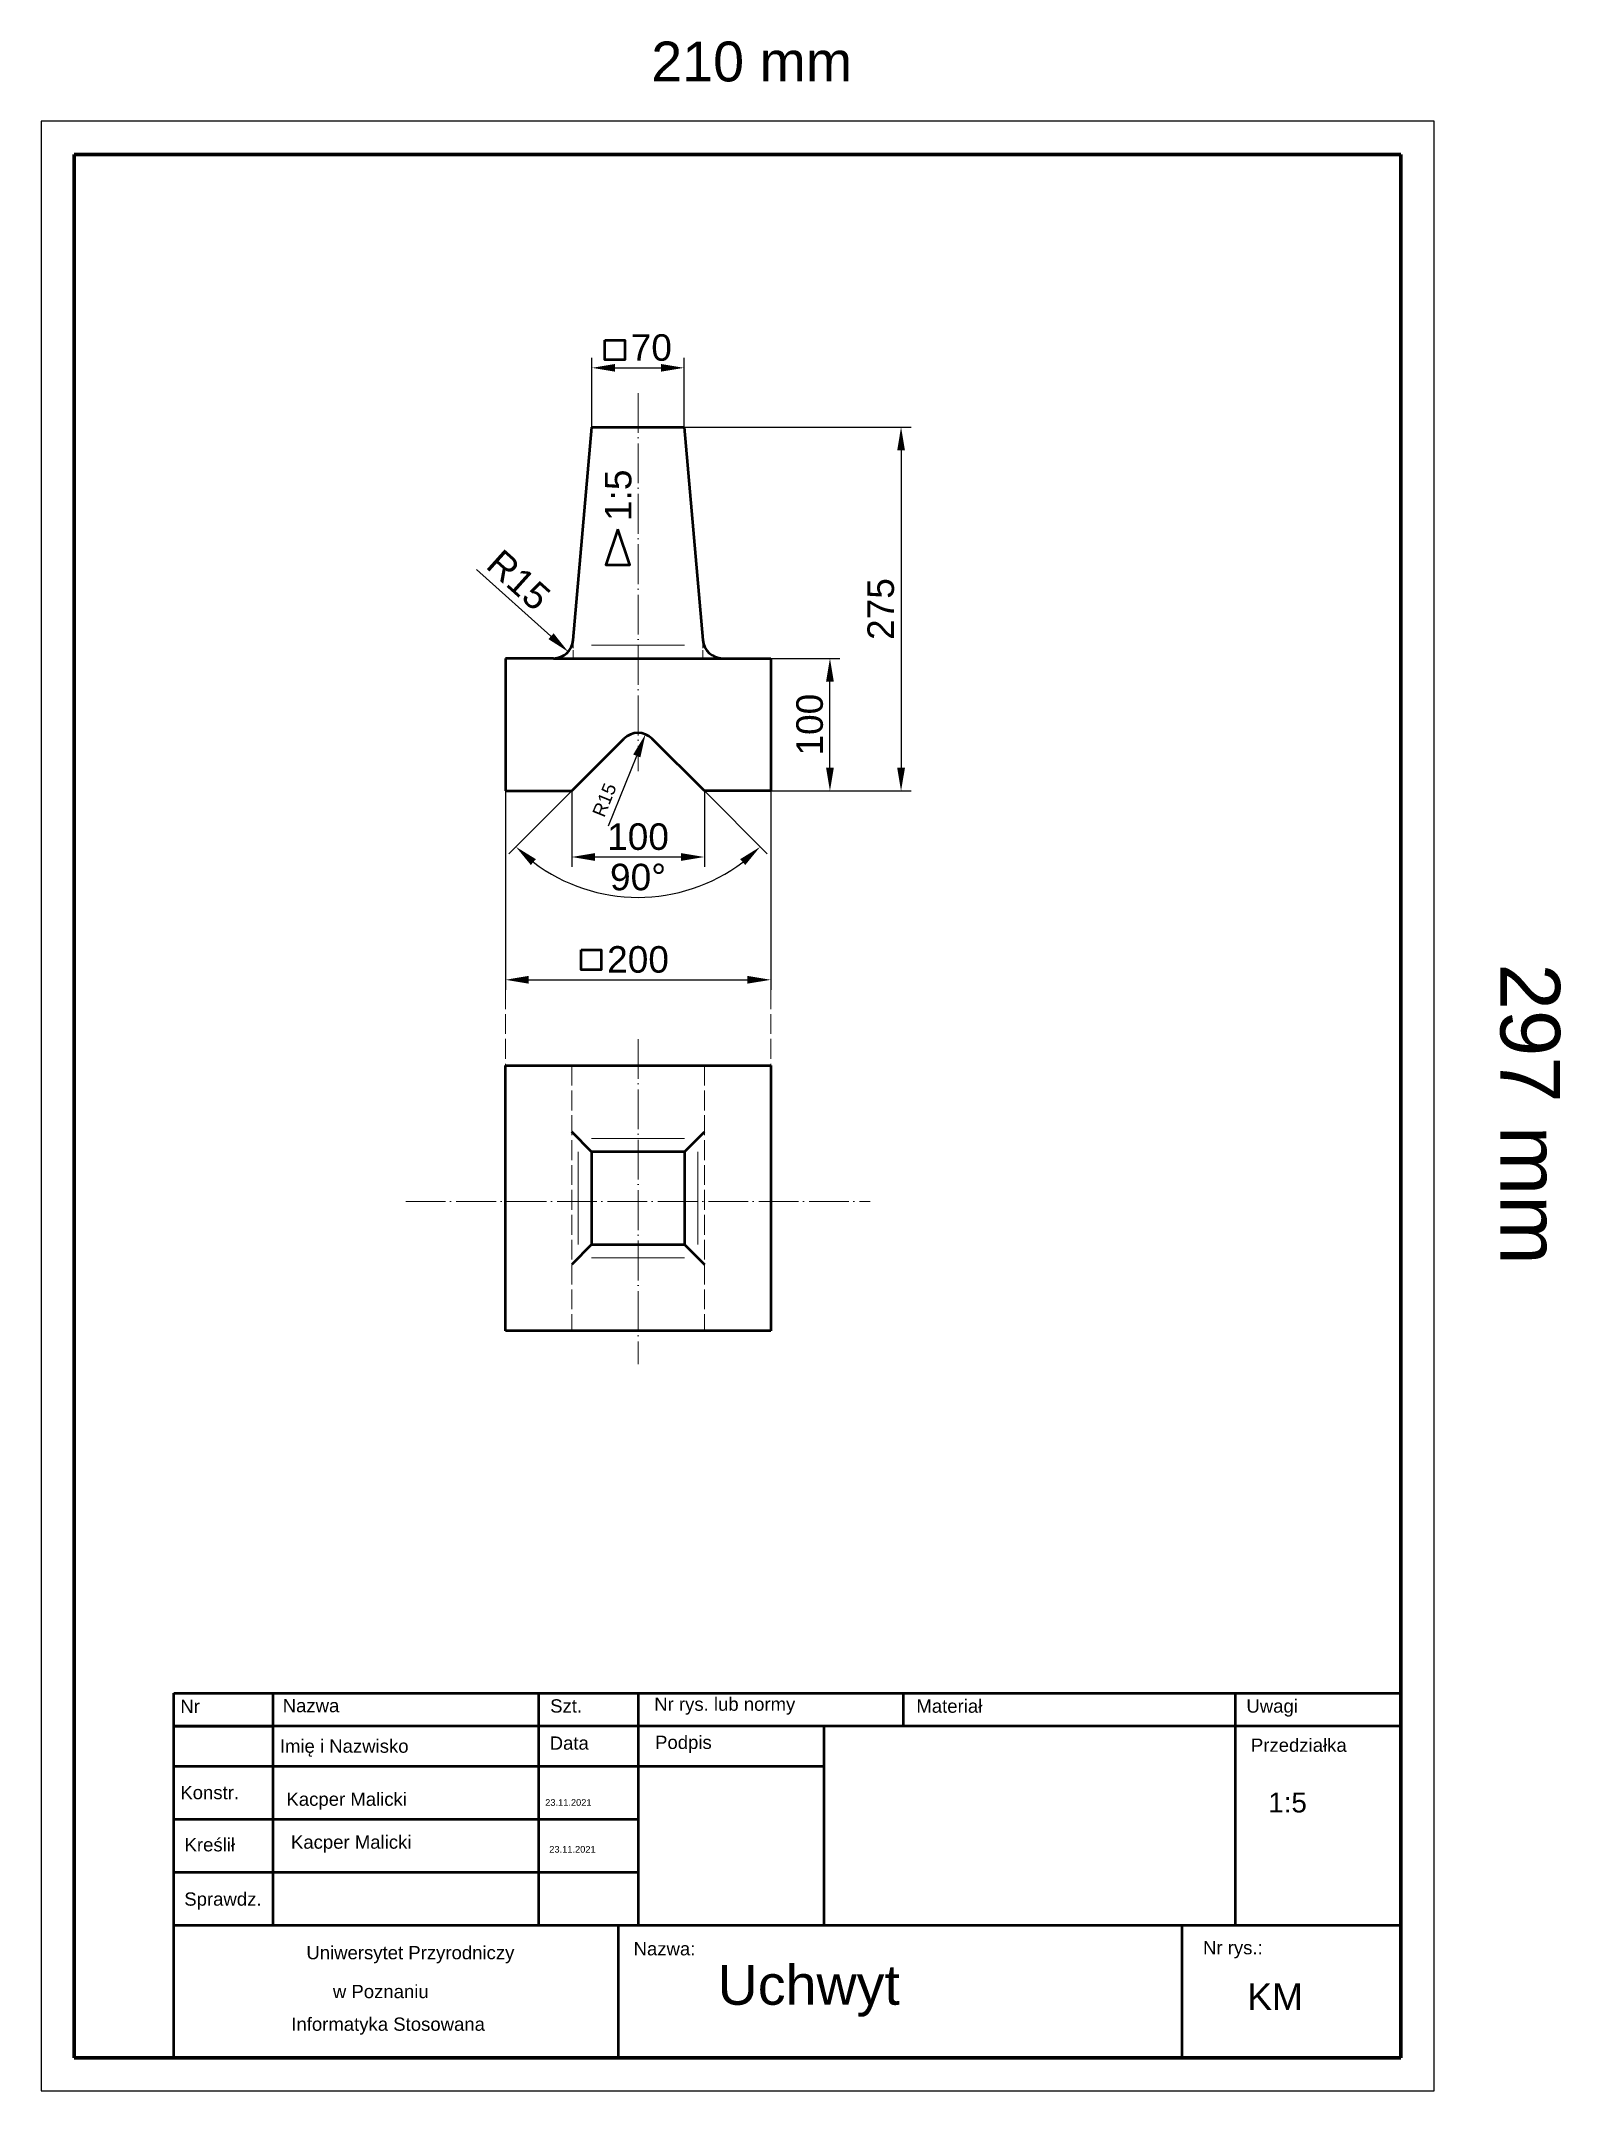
# Model space of a CAD drawing. Header units: millimetres. Extents: x 50 to 1505, y 45 to 808.
# Drawn here: x 1276 to 1505.1, y 58 to 367.1 of the extents above; entities that cross this region are included whole.
import ezdxf

# ---------------------------------------------------------------- set-up
doc = ezdxf.new("R2010")
doc.units = ezdxf.units.MM
doc.linetypes.add('ACAD_ISO02W100', pattern=[15, 12, -3])
doc.linetypes.add('ACAD_ISO04W100', pattern=[30, 24, -3, 0, -3])
for name, color, linetype, lineweight in [('linia cienka', 7, 'Continuous', 18), ('linia gruba', 7, 'Continuous', 50), ('linia kreskowa', 7, 'ACAD_ISO02W100', 18), ('linia obramowania', 7, 'Continuous', 70), ('linia punktowa', 7, 'ACAD_ISO04W100', 18), ('wymiar cienka', 210, 'Continuous', 15), ('wymiar gruba', 210, 'Continuous', 50)]:
    doc.layers.add(name, color=color, linetype=linetype, lineweight=lineweight)
doc.styles.get("Standard").update_dxf_attribs({"font": 'arial.ttf'})
doc.dimstyles.new('ISO-25', dxfattribs={"dimtxt": 4, "dimasz": 3.5, "dimexe": 1.5, "dimexo": 0, "dimgap": 1, "dimtad": 1, "dimdec": 0, "dimtxsty": 'Standard', "dimcen": 2.5, "dimadec": 0, "dimazin": 0, "dimtfac": 1, "dimtdec": 0, "dimtmove": 0, "dimatfit": 3, "dimfxl": 1, "dimarcsym": 0})

msp = doc.modelspace()

# ---------------------------------------------------------------- texts
at = {"layer": 'linia cienka'}
for s, height, p in [('210 mm', 6, (1368, 361)), ('Nr', 2, (1297, 115)), ('Nazwa', 2, (1312.43, 115.11)), ('Szt.', 2, (1352.75, 115.06)), ('Nr rys. lub normy', 2, (1368.44, 115.33)), ('Materiał', 2, (1407.96, 115.03)), ('Uwagi', 2, (1457.71, 115.04)), ('Data', 2, (1352.68, 109.46)), ('Podpis', 2, (1368.57, 109.57)), ('Imię i Nazwisko', 2, (1312, 109)), ('Przedziałka', 2, (1458.39, 109.14)), ('Konstr.', 2, (1297, 102)), ('Kacper Malicki', 2, (1313, 101)), ('23.11.2021', 1, (1352, 101)), ('1:5', 3, (1461, 100)), ('Kreślił', 2, (1297.64, 94.13)), ('Kacper Malicki', 2, (1313.68, 94.53)), ('23.11.2021', 1, (1352.62, 93.94)), ('Sprawdz.', 2, (1297.6, 85.94)), ('Nazwa:', 2, (1365.33, 78.45)), ('Nr rys.:', 2, (1451.17, 78.61)), ('Uniwersytet Przyrodniczy', 2, (1316, 77.86)), ('Uchwyt', 6, (1378, 71)), ('KM', 4, (1457.85, 70.22)), ('w Poznaniu', 2, (1320, 72)), ('Informatyka Stosowana', 2, (1313.73, 67.08))]:
    msp.add_text(s, height=height, dxfattribs=at).set_placement(p)
msp.add_text('297 mm', height=9, rotation=270, dxfattribs=at).set_placement((1496, 228))
at = {"layer": 'wymiar cienka'}
msp.add_text('1:5', height=4, rotation=90, dxfattribs=at).set_placement((1365, 294.71))

# ---------------------------------------------------------------- blocks, each defined once
blk = doc.blocks.new('*D18')
at = {"layer": 'Defpoints', "color": 0, "transparency": 16777216}
for p in [(1372.95, 308.87), (1386, 254.01), (1405.65, 254.01)]:
    blk.add_point(p, dxfattribs=at)
at = {"layer": 'wymiar cienka', "color": 0, "lineweight": -2, "transparency": 16777216}
for p, q in [((1372.95, 308.87), (1407.15, 308.87)), ((1405.65, 305.37), (1405.65, 257.51)), ((1386, 254.01), (1407.15, 254.01))]:
    blk.add_line(p, q, dxfattribs=at)
at = {"layer": 'wymiar cienka', "color": 0, "transparency": 16777216}
for points in [[(1405.07, 305.37), (1406.24, 305.37), (1405.65, 308.87)], [(1405.07, 257.51), (1406.24, 257.51), (1405.65, 254.01)]]:
    blk.add_solid(points, dxfattribs=at)
at = {"layer": 'wymiar cienka', "color": 0, "transparency": 16777216, "insert": (1402.61, 281.44), "char_height": 4, "attachment_point": 5, "rotation": 90}
blk.add_mtext('275', dxfattribs=at)
blk = doc.blocks.new('*D20')
at = {"layer": 'Defpoints', "color": 0, "transparency": 16777216}
for p in [(1356, 254.01), (1376, 254.01), (1376, 244.06)]:
    blk.add_point(p, dxfattribs=at)
at = {"layer": 'wymiar cienka', "color": 0, "lineweight": -2, "transparency": 16777216}
for p, q in [((1356, 254.01), (1356, 242.56)), ((1376, 254.01), (1376, 242.56)), ((1359.5, 244.06), (1372.5, 244.06))]:
    blk.add_line(p, q, dxfattribs=at)
at = {"layer": 'wymiar cienka', "color": 0, "transparency": 16777216}
for points in [[(1359.5, 244.64), (1359.5, 243.47), (1356, 244.06)], [(1372.5, 244.64), (1372.5, 243.47), (1376, 244.06)]]:
    blk.add_solid(points, dxfattribs=at)
at = {"layer": 'wymiar cienka', "color": 0, "transparency": 16777216, "insert": (1366, 247.1), "char_height": 4, "attachment_point": 5}
blk.add_mtext('100', dxfattribs=at)
blk = doc.blocks.new('*D21')
at = {"layer": 'Defpoints', "color": 0, "transparency": 16777216}
for p in [(1363.88, 261.89), (1368.12, 261.89), (1356, 254.01), (1376, 254.01), (1359.26, 238.85)]:
    blk.add_point(p, dxfattribs=at)
at = {"layer": 'wymiar cienka', "color": 0, "lineweight": -2, "transparency": 16777216}
for p, q in [((1356, 254.01), (1346.52, 244.53)), ((1376, 254.01), (1385.48, 244.53))]:
    blk.add_line(p, q, dxfattribs=at)
blk.add_arc((1366, 264.01), 26.04, 232.7062, 307.2938, dxfattribs=at)
at = {"layer": 'wymiar cienka', "color": 0, "transparency": 16777216}
for points in [[(1349.84, 242.85), (1350.6, 243.73), (1347.59, 245.59)], [(1381.4, 243.73), (1382.16, 242.85), (1384.41, 245.59)]]:
    blk.add_solid(points, dxfattribs=at)
at = {"layer": 'wymiar cienka', "color": 0, "transparency": 16777216, "insert": (1366, 241.01), "char_height": 4, "attachment_point": 5}
blk.add_mtext('90°', dxfattribs=at)
blk = doc.blocks.new('*D22')
at = {"layer": 'Defpoints', "color": 0, "transparency": 16777216}
for p in [(1346, 254.01), (1386, 254.01), (1386, 225.54)]:
    blk.add_point(p, dxfattribs=at)
at = {"layer": 'wymiar cienka', "color": 0, "lineweight": -2, "transparency": 16777216}
for p, q in [((1346, 254.01), (1346, 224.04)), ((1386, 254.01), (1386, 224.04)), ((1349.5, 225.54), (1382.5, 225.54))]:
    blk.add_line(p, q, dxfattribs=at)
at = {"layer": 'wymiar cienka', "color": 0, "transparency": 16777216}
for points in [[(1349.5, 226.13), (1349.5, 224.96), (1346, 225.54)], [(1382.5, 226.13), (1382.5, 224.96), (1386, 225.54)]]:
    blk.add_solid(points, dxfattribs=at)
at = {"layer": 'wymiar cienka', "color": 0, "transparency": 16777216, "insert": (1366, 228.59), "char_height": 4, "attachment_point": 5}
blk.add_mtext('200', dxfattribs=at)
blk = doc.blocks.new('*D23')
at = {"layer": 'Defpoints', "color": 0, "transparency": 16777216}
for p in [(1386, 274.01), (1394.93, 274.01), (1386, 254.01)]:
    blk.add_point(p, dxfattribs=at)
at = {"layer": 'wymiar cienka', "color": 0, "lineweight": -2, "transparency": 16777216}
for p, q in [((1386, 274.01), (1396.43, 274.01)), ((1394.93, 257.51), (1394.93, 270.51)), ((1386, 254.01), (1396.43, 254.01))]:
    blk.add_line(p, q, dxfattribs=at)
at = {"layer": 'wymiar cienka', "color": 0, "transparency": 16777216}
for points in [[(1394.35, 270.51), (1395.51, 270.51), (1394.93, 274.01)], [(1394.35, 257.51), (1395.51, 257.51), (1394.93, 254.01)]]:
    blk.add_solid(points, dxfattribs=at)
at = {"layer": 'wymiar cienka', "color": 0, "transparency": 16777216, "insert": (1391.89, 264.01), "char_height": 4, "attachment_point": 5, "rotation": 90}
blk.add_mtext('100', dxfattribs=at)
blk = doc.blocks.new('*D24')
at = {"layer": 'Defpoints', "color": 0, "transparency": 16777216}
for p in [(1372.95, 317.81), (1359.05, 308.87), (1372.95, 308.87)]:
    blk.add_point(p, dxfattribs=at)
at = {"layer": 'wymiar cienka', "color": 0, "lineweight": -2, "transparency": 16777216}
for p, q in [((1359.05, 308.87), (1359.05, 319.31)), ((1372.95, 308.87), (1372.95, 319.31)), ((1362.55, 317.81), (1369.45, 317.81))]:
    blk.add_line(p, q, dxfattribs=at)
at = {"layer": 'wymiar cienka', "color": 0, "transparency": 16777216}
for points in [[(1362.55, 318.39), (1362.55, 317.23), (1359.05, 317.81)], [(1369.45, 318.39), (1369.45, 317.23), (1372.95, 317.81)]]:
    blk.add_solid(points, dxfattribs=at)
at = {"layer": 'wymiar cienka', "color": 0, "transparency": 16777216, "insert": (1368, 320.85), "char_height": 4, "attachment_point": 5}
blk.add_mtext('70', dxfattribs=at)
blk = doc.blocks.new('*D58')
at = {"layer": 'Defpoints', "color": 0, "transparency": 16777216}
for p in [(1353.25, 277.01), (1355.48, 275)]:
    blk.add_point(p, dxfattribs=at)
at = {"layer": 'wymiar cienka', "color": 0, "lineweight": -2, "transparency": 16777216}
blk.add_line((1341.65, 287.42), (1352.88, 277.34), dxfattribs=at)
at = {"layer": 'wymiar cienka', "color": 0, "transparency": 16777216}
blk.add_solid([(1353.27, 277.78), (1352.49, 276.91), (1355.48, 275)], dxfattribs=at)
at = {"layer": 'wymiar cienka', "color": 0, "transparency": 16777216, "insert": (1348, 285.81), "char_height": 4, "attachment_point": 5, "rotation": 318.0811}
blk.add_mtext('R15', dxfattribs=at)
blk = doc.blocks.new('*D59')
at = {"layer": 'Defpoints', "color": 0, "transparency": 16777216}
for p in [(1366, 259.76), (1367.12, 262.55)]:
    blk.add_point(p, dxfattribs=at)
at = {"layer": 'wymiar cienka', "color": 0, "lineweight": -2, "transparency": 16777216}
blk.add_line((1361.54, 248.75), (1365.81, 259.3), dxfattribs=at)
at = {"layer": 'wymiar cienka', "color": 0, "transparency": 16777216}
blk.add_solid([(1365.27, 259.52), (1366.35, 259.08), (1367.12, 262.55)], dxfattribs=at)
at = {"layer": 'wymiar cienka', "color": 0, "transparency": 16777216, "insert": (1360.94, 252.65), "char_height": 2, "attachment_point": 5, "rotation": 67.98}
blk.add_mtext('R15', dxfattribs=at)

# ---------------------------------------------------------------- dimensions: what is measured, and where the dimension line sits
at = {"layer": 'wymiar cienka'}
for base, p1, p2, text, picture, middle in [((1372.95, 317.81), (1359.05, 308.87), (1372.95, 308.87), '70', '*D24', (1368, 317.81)), ((1376, 244.06), (1356, 254.01), (1376, 254.01), '100', '*D20', (1366, 244.06))]:
    dim = msp.add_linear_dim(base=base, p1=p1, p2=p2, text=text, dimstyle='ISO-25', dxfattribs=at)
    dim.commit()
    dim.dimension.update_dxf_attribs({"geometry": picture, "text_midpoint": middle, "dimtype": 160})
dim = msp.add_linear_dim(base=(1405.65, 254.01), p1=(1372.95, 308.87), p2=(1386, 254.01), angle=90, text='275', dimstyle='ISO-25', dxfattribs=at)
dim.commit()
dim.dimension.update_dxf_attribs({"geometry": '*D18', "text_midpoint": (1405.65, 281.44), "dimtype": 160})
dim = msp.add_radius_dim(center=(1353.25, 277.01), mpoint=(1355.48, 275), text='R15', dimstyle='ISO-25', dxfattribs=at)
dim.commit()
dim.dimension.update_dxf_attribs({"geometry": '*D58', "text_midpoint": (1345.96, 283.55), "dimtype": 164})
dim = msp.add_linear_dim(base=(1394.93, 274.01), p1=(1386, 254.01), p2=(1386, 274.01), angle=90, text='100', dimstyle='ISO-25', dxfattribs=at)
dim.commit()
dim.dimension.update_dxf_attribs({"geometry": '*D23', "text_midpoint": (1391.89, 264.01)})
dim = msp.add_angular_dim_2l(base=(1359.26, 238.85), line1=((1376, 254.01), (1368.12, 261.89)), line2=((1356, 254.01), (1363.88, 261.89)), dimstyle='ISO-25', dxfattribs=at)
dim.commit()
dim.dimension.update_dxf_attribs({"geometry": '*D21', "text_midpoint": (1366, 237.97), "dimtype": 162})
dim = msp.add_radius_dim(center=(1366, 259.76), mpoint=(1367.12, 262.55), text='R15', dimstyle='ISO-25', override={"dimtxt": 2}, dxfattribs=at)
dim.commit()
dim.dimension.update_dxf_attribs({"geometry": '*D59', "text_midpoint": (1362.82, 251.9), "dimtype": 164})
dim = msp.add_linear_dim(base=(1386, 225.54), p1=(1346, 254.01), p2=(1386, 254.01), text='200', dimstyle='ISO-25', dxfattribs=at)
dim.commit()
dim.dimension.update_dxf_attribs({"geometry": '*D22', "text_midpoint": (1366, 228.59)})

# ---------------------------------------------------------------- linework, layer by layer
for p, q in [((1486, 355), (1276, 355)), ((1276, 355), (1276, 58)), ((1486, 348), (1486, 355)), ((1486, 58), (1486, 348)), ((1276, 58), (1486, 58))]:
    msp.add_line(p, q)
at = {"layer": 'linia cienka'}
for p, q in [((1372.95, 308.87), (1359.05, 308.87)), ((1359, 276), (1373, 276)), ((1346, 274.01), (1386, 274.01)), ((1346, 274.01), (1346, 254.01)), ((1346, 274.01), (1356, 274.01)), ((1356, 274.01), (1356, 274.01)), ((1386, 274.01), (1376, 274.01)), ((1386, 274.01), (1386, 254.01)), ((1356, 254.01), (1363.88, 261.89)), ((1376, 254.01), (1368.12, 261.89)), ((1346, 254.01), (1351, 254.01)), ((1351, 254.01), (1356, 254.01)), ((1381, 254.01), (1376, 254.01)), ((1386, 254.01), (1381, 254.01)), ((1359, 201.61), (1373, 201.61)), ((1357, 199.61), (1357, 185.61)), ((1375, 185.61), (1375, 199.61)), ((1359, 183.61), (1373, 183.61)), ((1311, 118), (1351, 118)), ((1351, 118), (1366, 118)), ((1366, 118), (1406, 118)), ((1481, 118), (1456, 118)), ((1481, 118), (1481, 113)), ((1311, 113), (1311, 113)), ((1311, 113), (1311, 83)), ((1406, 113), (1394, 113)), ((1394, 113), (1406, 113)), ((1481, 113), (1481, 113)), ((1296, 99), (1296, 107)), ((1296, 91), (1296, 99)), ((1296, 83), (1296, 91)), ((1296, 63), (1296, 83)), ((1366, 83), (1363, 83)), ((1456, 83), (1448, 83)), ((1481, 63), (1296, 63)), ((1296, 63), (1296, 63)), ((1296, 63), (1296, 63))]:
    msp.add_line(p, q, dxfattribs=at)
msp.add_arc((1366, 259.76), 3, 45, 135, dxfattribs=at)
at = {"layer": 'linia gruba'}
for p, q in [((1356.24, 276.75), (1359.05, 308.87)), ((1359.05, 308.87), (1372.95, 308.87)), ((1372.95, 308.87), (1375.76, 276.75)), ((1353.25, 274.01), (1346, 274.01)), ((1346, 274.01), (1346, 254.01)), ((1353.25, 274.01), (1380, 274.01)), ((1378.75, 274.01), (1386, 274.01)), ((1386, 274.01), (1386, 254.01)), ((1356, 254.01), (1363.88, 261.89)), ((1376, 254.01), (1368.12, 261.89)), ((1346, 254.01), (1356, 254.01)), ((1386, 254.01), (1376, 254.01)), ((1346, 212.61), (1386, 212.61)), ((1346, 172.61), (1346, 212.61)), ((1386, 212.61), (1386, 172.61)), ((1359, 199.61), (1356, 202.61)), ((1373, 199.61), (1376, 202.61)), ((1373, 199.61), (1359, 199.61)), ((1359, 199.61), (1359, 185.61)), ((1373, 199.61), (1373, 185.61)), ((1359, 185.61), (1356, 182.61)), ((1359, 185.61), (1373, 185.61)), ((1373, 185.61), (1376, 182.61)), ((1386, 172.61), (1346, 172.61)), ((1296, 63), (1296, 118)), ((1296, 118), (1481, 118)), ((1311, 83), (1311, 118)), ((1351, 118), (1351, 83)), ((1366, 118), (1366, 83)), ((1406, 113), (1406, 118)), ((1456, 118), (1456, 83)), ((1481, 113), (1296, 113)), ((1296, 113), (1311, 113)), ((1394, 113), (1394, 83)), ((1296, 107), (1366, 107)), ((1366, 107), (1394, 107)), ((1296, 99), (1366, 99)), ((1296, 91), (1366, 91)), ((1296, 83), (1481, 83)), ((1363, 83), (1363, 63)), ((1448, 83), (1448, 63))]:
    msp.add_line(p, q, dxfattribs=at)
for centre, start, end in [((1353.25, 277.01), 270, 355), ((1378.75, 277.01), 185, 270), ((1366, 259.76), 45, 135)]:
    msp.add_arc(centre, 3, start, end, dxfattribs=at)
at = {"layer": 'linia kreskowa', "ltscale": 0.1}
for p, q in [((1356.24, 276.75), (1356.24, 273.99)), ((1375.76, 276.75), (1375.76, 273.99))]:
    msp.add_line(p, q, dxfattribs=at)
at = {"layer": 'linia kreskowa', "ltscale": 0.25}
for p, q in [((1346, 231.62), (1346, 254.01)), ((1386, 231.62), (1386, 254.01)), ((1346, 231.62), (1346, 195.61)), ((1386, 231.62), (1386, 196.61)), ((1356, 212.61), (1356, 172.61)), ((1376, 212.61), (1376, 172.61))]:
    msp.add_line(p, q, dxfattribs=at)
at = {"layer": 'linia obramowania'}
for p, q in [((1481, 350), (1281, 350)), ((1281, 350), (1281, 63)), ((1481, 63), (1481, 350)), ((1281, 63), (1481, 63))]:
    msp.add_line(p, q, dxfattribs=at)
at = {"layer": 'linia punktowa', "ltscale": 0.25}
for p, q in [((1366, 314), (1366, 257)), ((1366, 216.61), (1366, 167.61)), ((1331, 192.11), (1401, 192.11))]:
    msp.add_line(p, q, dxfattribs=at)
at = {"layer": 'wymiar gruba'}
for points in [[(1361, 322), (1364, 322), (1364, 319), (1361, 319)], [(1357.42, 230.04), (1360.42, 230.04), (1360.42, 227.04), (1357.42, 227.04)]]:
    msp.add_lwpolyline(points, close=True, dxfattribs=at)
msp.add_lwpolyline([(1362.97, 293.5), (1361.16, 288.09), (1364.77, 288.09), (1362.97, 293.5)], dxfattribs=at)

msp.set_redraw_order([(e.dxf.handle, doc.entitydb.next_handle()) for e in msp.query("TEXT MTEXT ATTDEF DIMENSION ARC_DIMENSION")])  # texts and dimensions are drawn at this point

doc.saveas('drawing.dxf')
